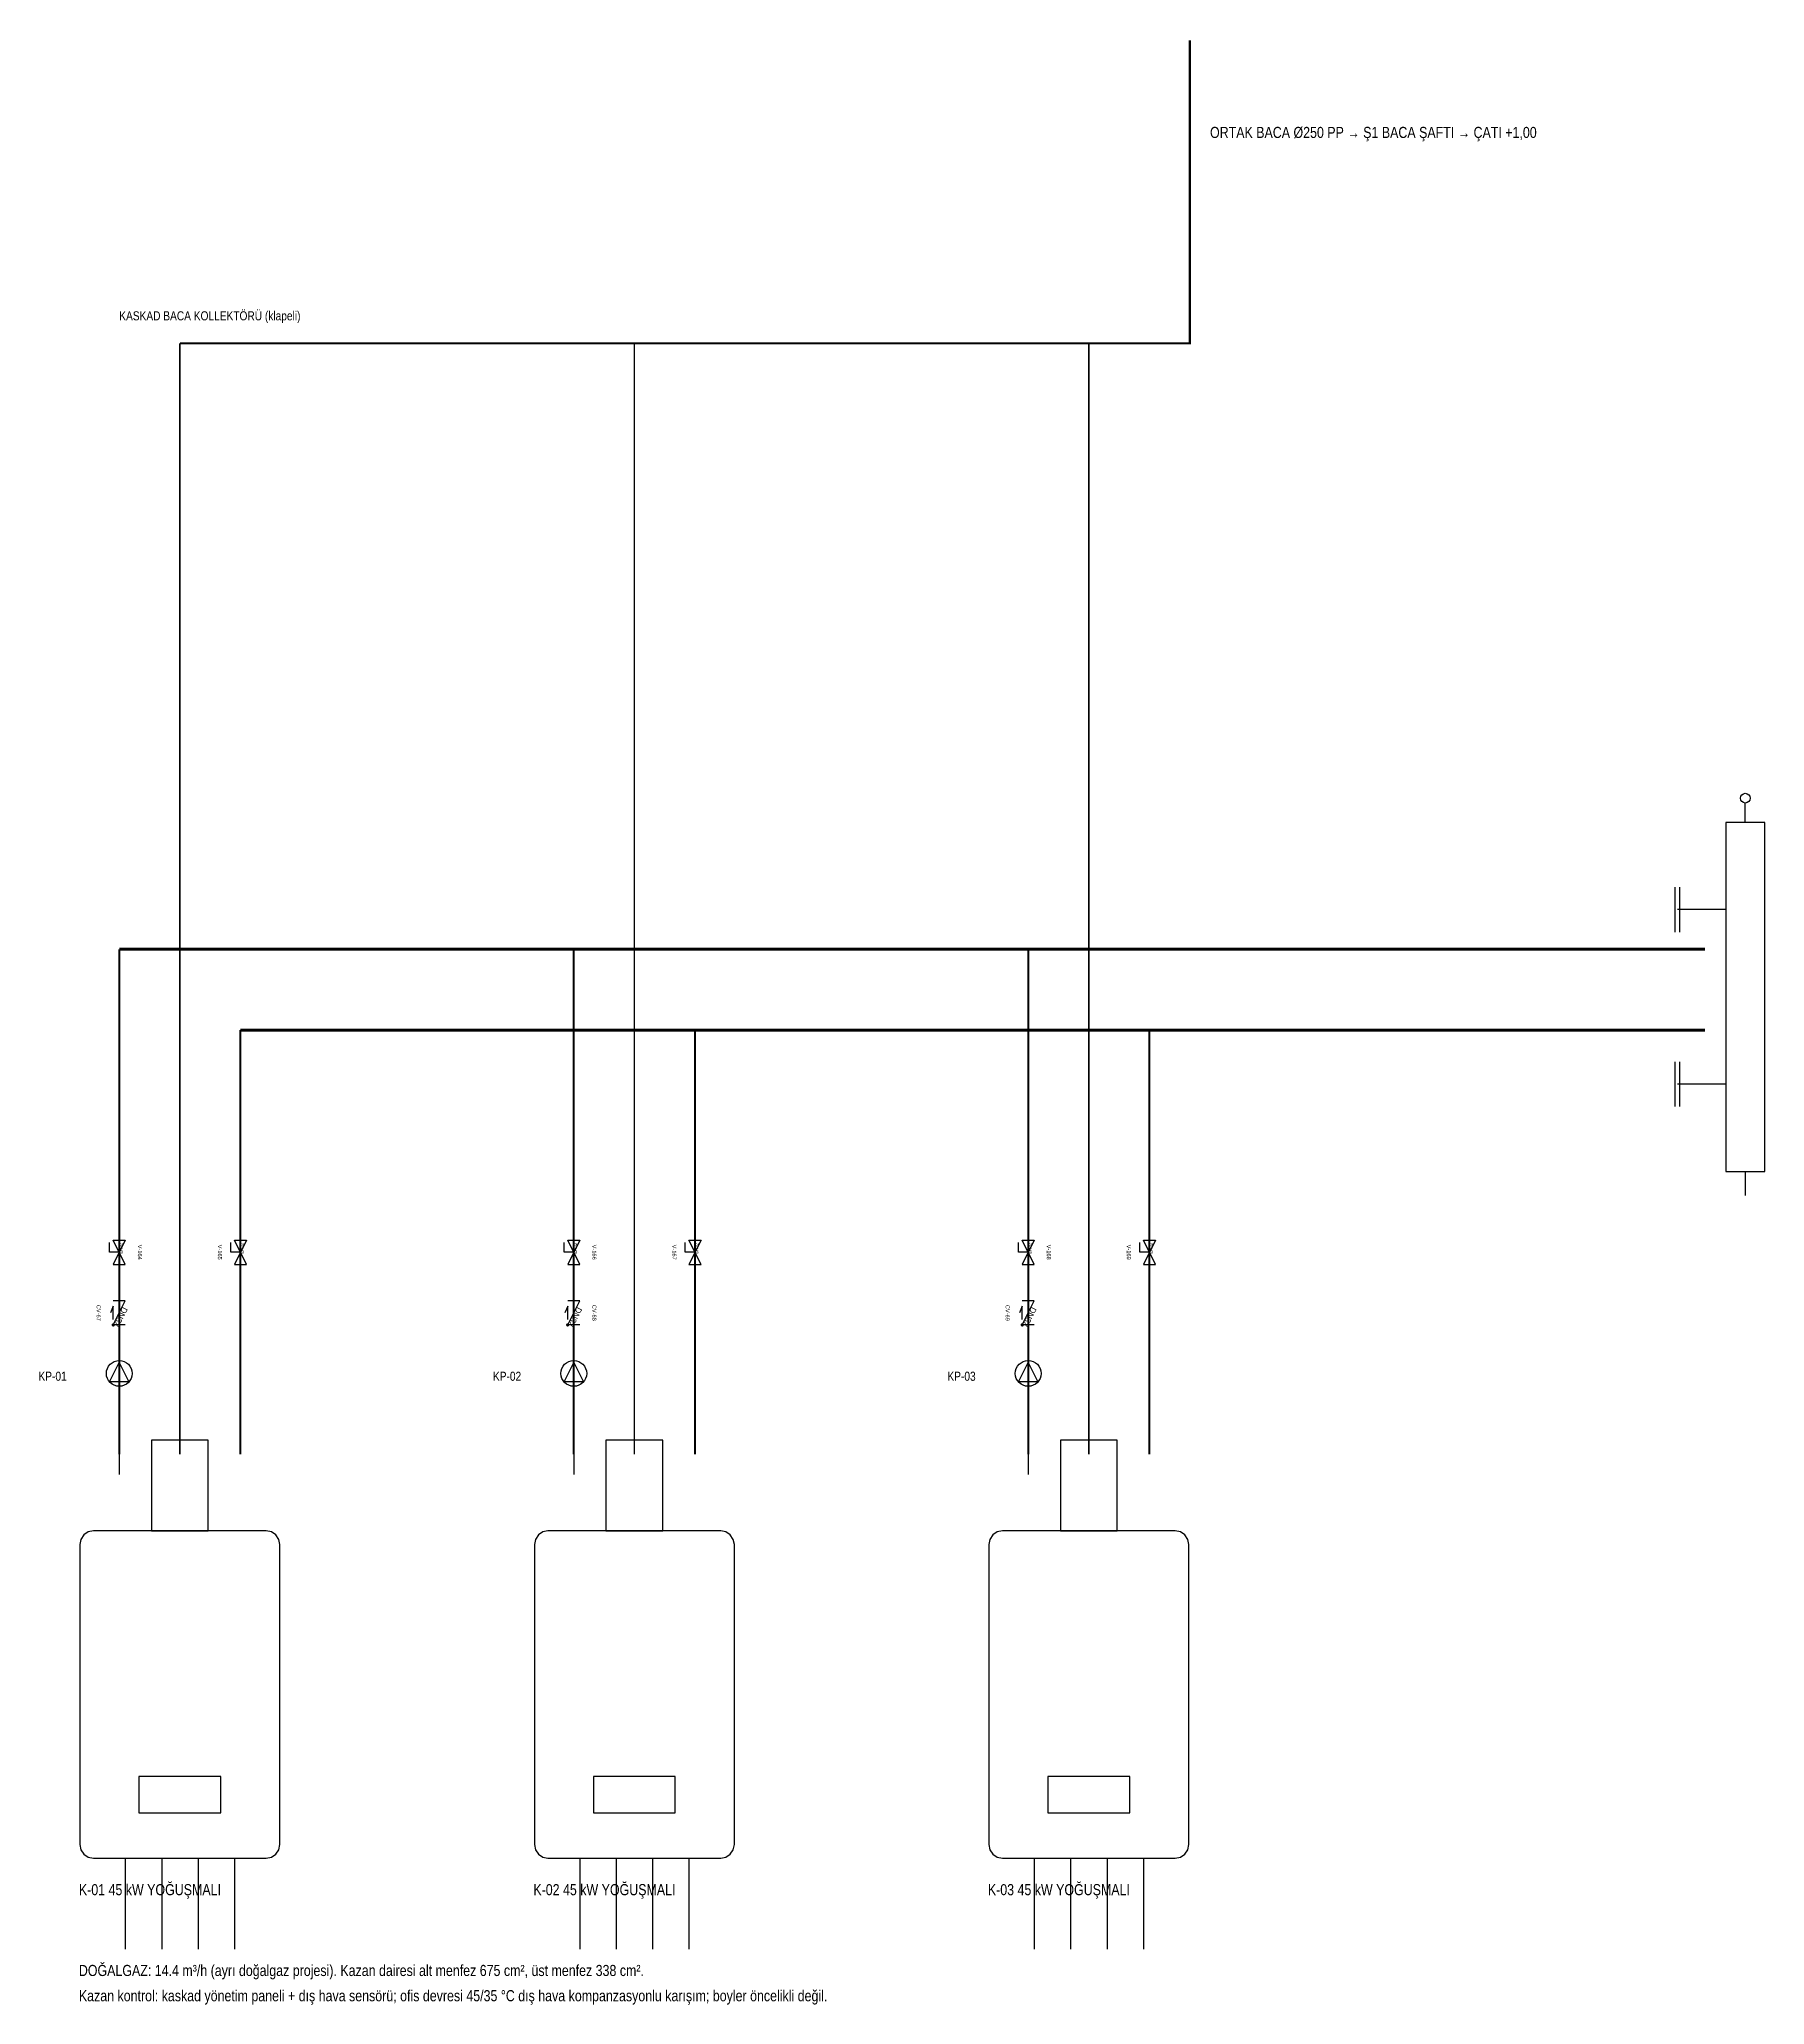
# Model space of a CAD drawing. Header units: centimetres. Extents: x 247996 to 314900, y -468471 to -440326.
# Drawn here: x 289561 to 291269, y -446895 to -444949 of the extents above; entities that cross this region are included whole.
import ezdxf
from ezdxf.enums import TextEntityAlignment as Align

# ---------------------------------------------------------------- set-up
doc = ezdxf.new("R2010")
doc.units = ezdxf.units.CM
doc.linetypes.add('ISITMA DONUS HATTI', pattern=[1.66, 1.57, -0.02, -0.07])
for name, color, linetype in [('SCOTT-MTY-BACA', 8, 'Continuous'), ('SCOTT-MTY-CİHAZ', 135, 'Continuous'), ('SCOTT-MTY-VANA', 1, 'Continuous')]:
    doc.layers.add(name, color=color, linetype=linetype)
doc.layers.add('SCOTT-MTY-ISITMA-DONUS-BORU', color=30, linetype='ISITMA DONUS HATTI', lineweight=30)
doc.layers.add('SCOTT-MTY-ISITMA-GIDIS-BORU', color=10, linetype='CONTINUOUS', lineweight=30)
doc.styles.add('CAP', font='wturkce.SHX', dxfattribs={"width": 0.65})
doc.styles.add('ROTAS', font='arial.ttf')

# ---------------------------------------------------------------- blocks, each defined once
blk = doc.blocks.new('T-POMPA')
blk.add_lwpolyline([(-5, -6), (7, 0), (-5, 6)], close=True)
blk.add_circle((0, 0), 8)
blk = doc.blocks.new('MTY-CEKVALF VANA')
at = {"layer": 'SCOTT-MTY-VANA'}
h = blk.add_hatch(color=256, dxfattribs=at)
edge = h.paths.add_edge_path()
edge.add_arc((-10, 5), 1.41, 180, 540, ccw=False)
for p, q in [((-10, -5), (-10, 5)), ((-10, 5), (10, -5)), ((-5.6, 5), (5.6, 5)), ((5.6, 5), (0, 7.3)), ((10, -5), (10, 5))]:
    blk.add_line(p, q, dxfattribs=at)
at = {"layer": 'SCOTT-MTY-VANA', "style": 'CAP', "width": 0.65}
blk.add_attdef('CAP', text='', height=5, rotation=153.4349, dxfattribs=at).set_placement((0, 0), align=Align.CENTER)
blk = doc.blocks.new('MTY-KURESEL VANA')
at = {"layer": 'SCOTT-MTY-VANA'}
for p, q in [((0, 0), (0, 8)), ((0, 8), (8, 8))]:
    blk.add_line(p, q, dxfattribs=at)
blk.add_lwpolyline([(-10, 5), (-10, -5), (10, 5), (10, -5), (-10, 5)], dxfattribs=at)
blk.add_attdef('CAP', (-1.1, -2.7), '', height=2.5, dxfattribs=at)

msp = doc.modelspace()

# ---------------------------------------------------------------- linework, layer by layer
at = {"layer": 'SCOTT-MTY-BACA'}
for points, const_width in [([(289700, -445250), (290700, -445250), (290700, -444950)], 2), ([(289700, -446350), (289700, -445250)], 1.5), ([(290150, -446350), (290150, -445250)], 1.5), ([(290600, -446350), (290600, -445250)], 1.5)]:
    msp.add_lwpolyline(points, dxfattribs=dict(at, const_width=const_width))
at = {"layer": 'SCOTT-MTY-CİHAZ'}
for p, q in [((291250, -445724.4), (291250, -445705.2)), ((291180.4, -445833), (291180.4, -445788.6)), ((291185.2, -445833), (291185.2, -445788.6)), ((291230.8, -445810.8), (291182.8, -445810.8)), ((291180.4, -446005.8), (291180.4, -445961.4)), ((291185.2, -446005.8), (291185.2, -445961.4)), ((291230.8, -445983.6), (291182.8, -445983.6)), ((291250, -446070), (291250, -446094)), ((289646, -446750), (289646, -446840)), ((289682, -446750), (289682, -446840)), ((289718, -446750), (289718, -446840)), ((289754, -446750), (289754, -446840)), ((290096, -446750), (290096, -446840)), ((290132, -446750), (290132, -446840)), ((290168, -446750), (290168, -446840)), ((290204, -446750), (290204, -446840)), ((290546, -446750), (290546, -446840)), ((290582, -446750), (290582, -446840)), ((290618, -446750), (290618, -446840)), ((290654, -446750), (290654, -446840))]:
    msp.add_line(p, q, dxfattribs=at)
for points in [[(291230.8, -446070), (291269.2, -446070), (291269.2, -445724.4), (291230.8, -445724.4)], [(289671.9, -446426), (289728.1, -446426), (289728.1, -446336), (289671.9, -446336)], [(290121.9, -446426), (290178.1, -446426), (290178.1, -446336), (290121.9, -446336)], [(290571.9, -446426), (290628.1, -446426), (290628.1, -446336), (290571.9, -446336)], [(289785.5, -446750), (289790.7, -446749), (289795, -446746), (289798, -446741.7), (289799, -446736.5), (289799, -446439.5), (289798, -446434.3), (289795, -446430), (289790.7, -446427), (289785.5, -446426), (289614.5, -446426), (289609.3, -446427), (289605, -446430), (289602, -446434.3), (289601, -446439.5), (289601, -446736.5), (289602, -446741.7), (289605, -446746), (289609.3, -446749), (289614.5, -446750)], [(290235.5, -446750), (290240.7, -446749), (290245, -446746), (290248, -446741.7), (290249, -446736.5), (290249, -446439.5), (290248, -446434.3), (290245, -446430), (290240.7, -446427), (290235.5, -446426), (290064.5, -446426), (290059.3, -446427), (290055, -446430), (290052, -446434.3), (290051, -446439.5), (290051, -446736.5), (290052, -446741.7), (290055, -446746), (290059.3, -446749), (290064.5, -446750)], [(290685.5, -446750), (290690.7, -446749), (290695, -446746), (290698, -446741.7), (290699, -446736.5), (290699, -446439.5), (290698, -446434.3), (290695, -446430), (290690.7, -446427), (290685.5, -446426), (290514.5, -446426), (290509.3, -446427), (290505, -446430), (290502, -446434.3), (290501, -446439.5), (290501, -446736.5), (290502, -446741.7), (290505, -446746), (290509.3, -446749), (290514.5, -446750)], [(289659.5, -446705), (289740.5, -446705), (289740.5, -446669), (289659.5, -446669)], [(290109.5, -446705), (290190.5, -446705), (290190.5, -446669), (290109.5, -446669)], [(290559.5, -446705), (290640.5, -446705), (290640.5, -446669), (290559.5, -446669)]]:
    msp.add_lwpolyline(points, close=True, dxfattribs=at)
msp.add_circle((291250, -445700.4), 4.8, dxfattribs=at)
at = {"layer": 'SCOTT-MTY-ISITMA-DONUS-BORU'}
for points, const_width in [([(289760, -445930), (291100, -445930)], 3), ([(289760, -446350), (289760, -445930)], 2), ([(290210, -446350), (290210, -445930)], 2), ([(290660, -446350), (290660, -445930)], 2), ([(291100, -445930), (291210, -445930)], 3)]:
    msp.add_lwpolyline(points, dxfattribs=dict(at, const_width=const_width))
at = {"layer": 'SCOTT-MTY-ISITMA-GIDIS-BORU'}
for points, const_width in [([(289640, -445850), (291100, -445850)], 3), ([(291100, -445850), (291210, -445850)], 3), ([(289640, -446350), (289640, -445850)], 2), ([(290090, -446350), (290090, -445850)], 2), ([(290540, -446350), (290540, -445850)], 2)]:
    msp.add_lwpolyline(points, dxfattribs=dict(at, const_width=const_width))
for points in [[(289640, -446350), (289640, -446370)], [(290090, -446350), (290090, -446370)], [(290540, -446350), (290540, -446370)]]:
    msp.add_lwpolyline(points, dxfattribs=at)

# ---------------------------------------------------------------- block references
at = {"layer": 'SCOTT-MTY-CİHAZ', "xscale": 1.6, "yscale": 1.6, "rotation": 90}
for p in [(289640, -446270), (290090, -446270), (290540, -446270)]:
    msp.add_blockref('T-POMPA', p, dxfattribs=at)
at = {"layer": 'SCOTT-MTY-VANA', "xscale": 1.2, "yscale": 1.2, "rotation": 90}
for p in [(289640, -446150), (289760, -446150), (290090, -446150), (290210, -446150), (290540, -446150), (290660, -446150)]:
    msp.add_blockref('MTY-KURESEL VANA', p, dxfattribs=at).add_auto_attribs({'CAP': 'DN32'})
at = {"layer": 'SCOTT-MTY-VANA'}
ref = msp.add_blockref('MTY-CEKVALF VANA', (289640, -446210), dxfattribs=dict(at, xscale=1.2, yscale=1.2, rotation=90))
ref.add_attrib('CAP', 'DN32', (289643.2, -446203.6), dxfattribs={"height": 6, "rotation": 243.4349, "style": 'CAP'})
ref = msp.add_blockref('MTY-CEKVALF VANA', (290090, -446210), dxfattribs=dict(at, xscale=1.2, yscale=1.2, rotation=90))
ref.add_attrib('CAP', 'DN32', (290093.2, -446203.6), dxfattribs={"height": 6, "rotation": 243.4349, "style": 'CAP'})
ref = msp.add_blockref('MTY-CEKVALF VANA', (290540, -446210), dxfattribs=dict(at, xscale=1.2, yscale=1.2, rotation=90))
ref.add_attrib('CAP', 'DN32', (290543.2, -446203.6), dxfattribs={"height": 6, "rotation": 243.4349, "style": 'CAP'})

# ---------------------------------------------------------------- texts
at = {"layer": 'SCOTT-MTY-BACA', "style": 'ROTAS', "width": 0.8}
for s, height, p in [('ORTAK BACA Ø250 PP → Ş1 BACA ŞAFTI → ÇATI +1,00', 11, (290720, -445050)), ('KASKAD BACA KOLLEKTÖRÜ (klapeli)', 9, (289640, -445230))]:
    msp.add_text(s, height=height, dxfattribs=at).set_placement(p, align=Align.BOTTOM_LEFT)
at = {"layer": 'SCOTT-MTY-CİHAZ', "style": 'ROTAS', "width": 0.8}
for s, height, p in [('KP-01', 9, (289560, -446280)), ('KP-02', 9, (290010, -446280)), ('KP-03', 9, (290460, -446280)), ('K-01 45 kW YOĞUŞMALI', 11, (289600, -446790)), ('K-02 45 kW YOĞUŞMALI', 11, (290050, -446790)), ('K-03 45 kW YOĞUŞMALI', 11, (290500, -446790)), ('DOĞALGAZ: 14.4 m³/h (ayrı doğalgaz projesi). Kazan dairesi alt menfez 675 cm², üst menfez 338 cm².', 11, (289600, -446870)), ('Kazan kontrol: kaskad yönetim paneli + dış hava sensörü; ofis devresi 45/35 °C dış hava kompanzasyonlu karışım; boyler öncelikli değil.', 11, (289600, -446895))]:
    msp.add_text(s, height=height, dxfattribs=at).set_placement(p, align=Align.BOTTOM_LEFT)
at = {"layer": 'SCOTT-MTY-VANA', "style": 'ROTAS', "width": 0.8}
for s, p in [('V-164', (289660.4, -446150)), ('V-165', (289739.6, -446150)), ('V-166', (290110.4, -446150)), ('V-167', (290189.6, -446150)), ('V-168', (290560.4, -446150)), ('V-169', (290639.6, -446150)), ('CV-67', (289619.6, -446210)), ('CV-68', (290110.4, -446210)), ('CV-69', (290519.6, -446210))]:
    msp.add_text(s, height=4, rotation=-90, dxfattribs=at).set_placement(p, align=Align.MIDDLE_CENTER)

doc.saveas('drawing.dxf')
